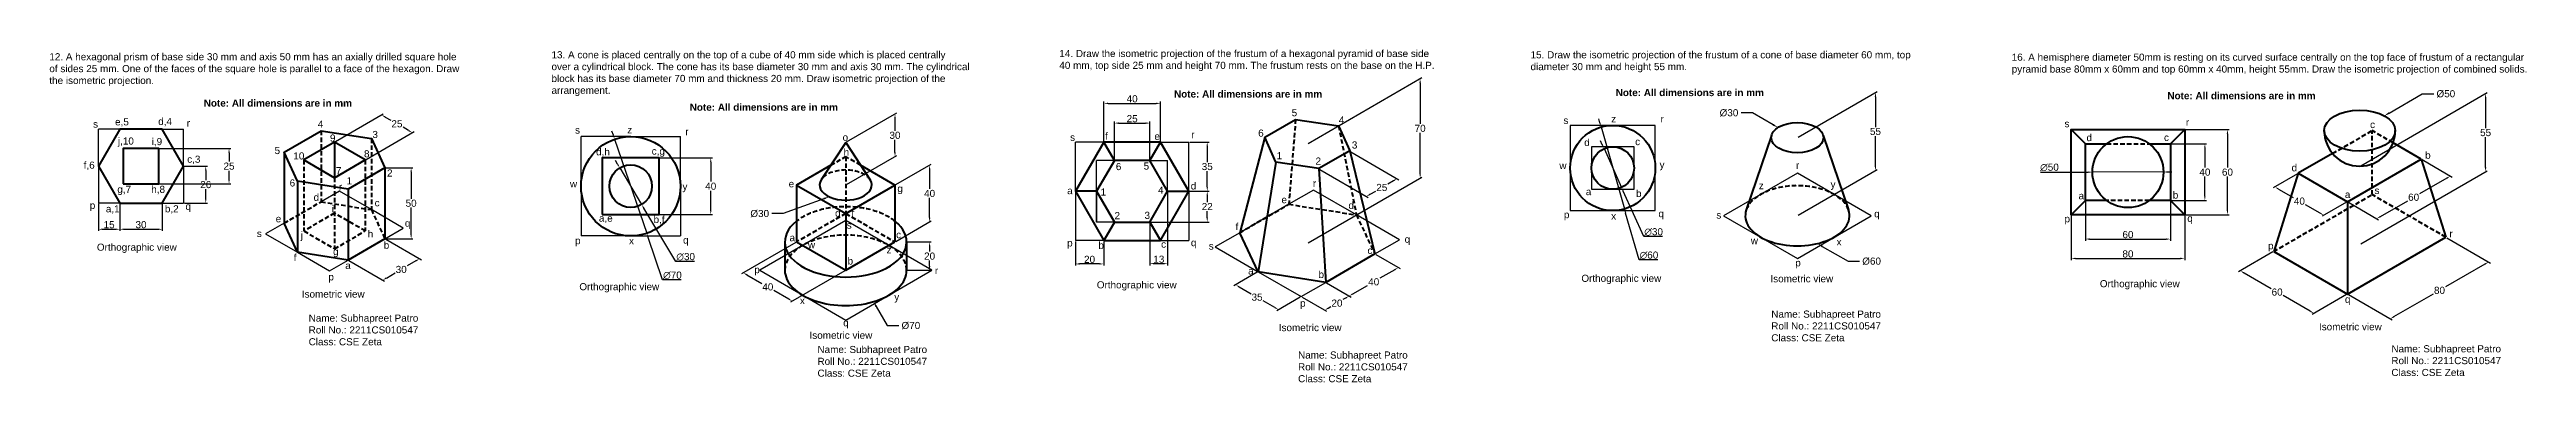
# Model space of a CAD drawing. Header units: millimetres. Extents: x 41 to 5475, y -81 to 189.
# Drawn here: x 3730 to 5475, y -46 to 189 of the extents above; entities that cross this region are included whole.
import ezdxf
from ezdxf import colors
from ezdxf.entities.mleader import LeaderData, LeaderLine
from ezdxf.math import Vec2, Vec3

# ---------------------------------------------------------------- set-up
doc = ezdxf.new("R2010")
doc.units = ezdxf.units.MM
doc.linetypes.add('HIDDEN2', pattern=[4.7625, 3.175, -1.5875])
doc.styles.get("Standard").update_dxf_attribs({"font": 'arial.ttf'})
doc.dimstyles.new('ISO-25', dxfattribs={"dimtxt": 5, "dimasz": 3, "dimexe": 1.25, "dimexo": 0.625, "dimtad": 1, "dimtih": 1, "dimtoh": 1, "dimdec": 0, "dimtxsty": 'Standard', "dimcen": 2.5, "dimadec": 0, "dimazin": 0, "dimtfac": 1, "dimtdec": 0, "dimtmove": 0, "dimatfit": 3, "dimfxl": 1, "dimarcsym": 0})

msp = doc.modelspace()

# ---------------------------------------------------------------- texts
at = {"char_height": 5, "attachment_point": 1}
for s, width, heights, insert in [('12. A hexagonal prism of base side 30 mm and axis 50 mm has an axially drilled square hole\\Pof sides 25 mm. One of the faces of the square hole is parallel to a face of the hexagon. Draw \\Pthe isometric projection.', 330.386, [0], (3729.6, 186)), ('13. A cone is placed centrally on the top of a cube of 40 mm side which is placed centrally \\Pover a cylindrical block. The cone has its base diameter 30 mm and axis 30 mm. The cylindrical \\Pblock has its base diameter 70 mm and thickness 20 mm. Draw isometric projection of the \\Parrangement.', 387.684, [0], (4083.4, 187.4)), ('14. Draw the isometric projection of the frustum of a hexagonal pyramid of base side 40 mm, top side 25 mm and height 70 mm. The frustum rests on the base on the H.P.', 268.738, [0], (4441.2, 188.3)), ('15. Draw the isometric projection of the frustum of a cone of base diameter 60 mm, top \\Pdiameter 30 mm and height 55 mm.', 310.897, [0], (4773.2, 187.4)), ('16. A hemisphere diameter 50mm is resting on its curved surface centrally on the top face of frustum of a rectangular pyramid base 80mm x 60mm and top 60mm x 40mm, height 55mm. Draw the isometric projection of combined solids.', 362.748, [0], (5112.2, 185.7)), ('{\\fArial|b1|i0|c0|p34;Note: All dimensions are in mm}', 120.575, [0], (4522, 159.8)), ('{\\fArial|b1|i0|c0|p34;Note: All dimensions are in mm}', 120.575, [0], (4833.2, 160.8)), ('{\\fArial|b1|i0|c0|p34;Note: All dimensions are in mm}', 120.575, [0], (5221.9, 158.6)), ('e,5', 12.903, [0], (3775.9, 140.2)), ('d,4', 12.903, [0], (3806.3, 140.5)), ('{\\fArial|b1|i0|c0|p34;Note: All dimensions are in mm}', 120.575, [0], (3838.4, 153.4)), ('{\\fArial|b1|i0|c0|p34;Note: All dimensions are in mm}', 120.575, [0], (4180.8, 150.5)), ('5', 4.3, [0], (4604.9, 146.6)), ('4', 4.061, [0], (4638.1, 141.5)), ('s', 3.549, [0], (4796.4, 141.2)), ('z', 11.857, [0], (4830, 142.3)), ('r', 6.256, [0], (4864.8, 142.3)), ('s', 3.549, [0], (3760.4, 138.6)), ('j,10', 12.903, [0], (3777.9, 126.7)), ('i,9', 12.903, [0], (3801.7, 126.3)), ('r', 6.256, [0], (3826.4, 139.3)), ('s', 3.549, [0], (4100, 134.4)), ('z', 11.857, [0], (4136.8, 134.6)), ('r', 6.256, [0], (4177.7, 133.3)), ('o', 3.278, [0], (4288.5, 129.3)), ('s', 3.549, [0], (4448.8, 129.3)), ('f', 3.924, [0], (4473.4, 130.2)), ('e', 7.441, [0], (4508.2, 130)), ('r', 6.256, [0], (4534.1, 131.2)), ('6', 7.107, [0], (4581.3, 132.3)), ('3', 4.24, [0], (4647.3, 123.9)), ('d', 6.837, [0], (4811, 125.7)), ('c', 11.985, [0], (4846.9, 126.3)), ('s', 3.549, [0], (5149.4, 138.9)), ('d', 6.837, [0], (5164.9, 129.1)), ('c', 11.985, [0], (5219.5, 129.2)), ('r', 6.256, [0], (5234.9, 139.9)), ('c', 11.985, [0], (5364.7, 138.3)), ('f,6', 12.903, [0], (3753.8, 109.7)), ('c,3', 12.903, [0], (3826.7, 113.9)), ('d,h', 6.837, [0], (4114.8, 119.1)), ('c,g', 11.985, [0], (4154, 119.6)), ('h', 3.197, [0], (4289.2, 118.9)), ('6', 7.107, [0], (4481, 108.7)), ('5', 4.3, [0], (4500.6, 109.1)), ('1', 4.853, [0], (4594.3, 116.4)), ('2', 4.718, [0], (4621.7, 112.6)), ('w', 5.845, [0], (4793.5, 109.4)), ('y', 11.33, [0], (4864.1, 110.1)), ('r', 6.256, [0], (4960.2, 109.6)), ('d', 6.837, [0], (5309.4, 107.9)), ('b', 6.265, [0], (5403.5, 116.7)), ('g,7', 12.903, [0], (3777.5, 92.7)), ('h,8', 12.903, [0], (3801.4, 92.7)), ('r', 6.256, [0], (3933.6, 94.5)), ('w', 5.845, [0], (4096.4, 96.5)), ('y', 11.33, [0], (4175.7, 94.7)), ('e', 3.729, [0], (4250.5, 96.6)), ('g', 7.526, [6.47], (4327.1, 93.3)), ('a', 3.29, [0], (4446.7, 91.8)), ('1', 4.853, [0], (4470.2, 90.8)), ('4', 4.061, [0], (4510.7, 92.1)), ('d', 6.837, [0], (4533.8, 95.1)), ('r', 6.256, [0], (4619.8, 96.9)), ('a', 3.29, [0], (4812.1, 91.1)), ('b', 6.265, [0], (4847.5, 89.8)), ('z', 11.857, [0], (4934, 95.3)), ('y', 11.33, [0], (4984.6, 96.3)), ('b', 6.265, [0], (5225.7, 88.7)), ('a', 3.29, [0], (5346.9, 89.1)), ('s', 3.549, [0], (5367.8, 91.9)), ('p', 7.581, [0], (3758.1, 81.4)), ('a,1', 12.903, [0], (3769.4, 79)), ('b,2', 12.903, [0], (3811, 79)), ('q', 7.581, [0], (3825.5, 80.7)), ('a,e', 3.29, [0], (4116.8, 72.4)), ('b,f', 6.265, [0], (4155.3, 71.5)), ('d', 4.243, [0], (4283.2, 76)), ('f', 3.655, [0], (4294.7, 76.1)), ('2', 4.718, [0], (4480.1, 74.2)), ('3', 4.24, [0], (4501.2, 74.4)), ('e', 7.441, [0], (4597.7, 85.4)), ('d', 6.837, [0], (4644.9, 81.4)), ('p', 7.581, [0], (4796.7, 74.9)), ('x', 8.356, [0], (4830, 73.9)), ('q', 7.581, [0], (4863.3, 75.6)), ('s', 3.549, [0], (4904.1, 74.6)), ('q', 7.581, [0], (5015.3, 75.5)), ('p', 7.581, [0], (5149.4, 72)), ('a', 3.29, [0], (5159.3, 88.2)), ('q', 7.581, [0], (5235.9, 72.3)), ('s', 3.549, [0], (3875.8, 61.6)), ('q', 7.581, [0], (3980.1, 68.9)), ('p', 7.581, [0], (4100, 56.6)), ('x', 8.356, [0], (4138, 56.5)), ('q', 7.581, [0], (4176.1, 57)), ('a', 3.633, [0], (4251.1, 58.7)), ('w', 5.845, [0], (4264.1, 53.7)), ('s', 3.549, [0], (4291.4, 67.5)), ('c', 4.31, [0], (4326.2, 60.8)), ('p', 7.581, [0], (4446.7, 55)), ('b', 6.265, [0], (4468.7, 53.3)), ('c', 11.985, [0], (4512.9, 54.1)), ('q', 7.581, [0], (4533.9, 55.2)), ('f', 3.924, [0], (4565.4, 66.5)), ('q', 7.581, [0], (4684.5, 57.6)), ('w', 5.845, [0], (4928.4, 56.6)), ('x', 8.356, [0], (4988.8, 55.7)), ('r', 6.256, [0], (5420.6, 61.5)), ('Orthographic view', 63.022, [0], (3763.1, 52)), ('p', 7.581, [0], (4226.3, 36.2)), ('b', 1.072, [0], (4292, 42.3)), ('z', 11.857, [0], (4319.5, 50.2)), ('s', 3.549, [0], (4546.5, 52.8)), ('c', 11.985, [0], (4658.3, 49.7)), ('p', 7.581, [0], (4959.7, 41)), ('p', 7.581, [0], (5292.8, 53)), ('Isometric view', 91.395, [0], (3907.5, 19)), ('p', 7.581, [0], (3926.2, 31.1)), ('Orthographic view', 63.022, [0], (4103, 24.2)), ('r', 6.256, [0], (4353.5, 35.5)), ('Orthographic view', 63.022, [0], (4467.6, 25.5)), ('a', 3.29, [0], (4574.2, 35.3)), ('b', 6.265, [0], (4623.8, 32.8)), ('Orthographic view', 63.022, [0], (4809, 30.1)), ('Isometric view', 91.395, [0], (4942.2, 29.8)), ('Orthographic view', 63.022, [0], (5174.3, 26.3)), ('Name: Subhapreet Patro\\PRoll No.: 2211CS010547\\PClass: CSE Zeta', 99.9, [0], (3912.3, 2.1)), ('x', 8.356, [0], (4258.4, 14.4)), ('y', 11.33, [0], (4324.9, 17)), ('p', 7.581, [0], (4610.8, 12.6)), ('Name: Subhapreet Patro\\PRoll No.: 2211CS010547\\PClass: CSE Zeta', 99.9, [0], (4942.8, 4.9)), ('q', 7.581, [0], (5347, 15.3)), ('Isometric view', 91.395, [0], (4265.2, -10)), ('q', 7.581, [0], (4288.9, -1.2)), ('Isometric view', 91.395, [0], (4595.8, -4.6)), ('Isometric view', 91.395, [0], (5328.7, -4)), ('Name: Subhapreet Patro\\PRoll No.: 2211CS010547\\PClass: CSE Zeta', 99.9, [0], (4270.8, -20)), ('Name: Subhapreet Patro\\PRoll No.: 2211CS010547\\PClass: CSE Zeta', 99.9, [0], (4609.4, -23.9)), ('Name: Subhapreet Patro\\PRoll No.: 2211CS010547\\PClass: CSE Zeta', 99.9, [0], (5379.7, -19.5))]:
    msp.add_mtext_dynamic_manual_height_columns(s, width=width, gutter_width=25, heights=heights, dxfattribs=dict(at, insert=insert))
at = {"linetype": 'HIDDEN2', "lineweight": 53, "char_height": 5, "attachment_point": 1}
for s, width, insert in [('4', 8.113, (3918.7, 138.6)), ('9', 2.294, (3927.3, 128.8)), ('3', 8.931, (3957.2, 131.3)), ('5', 3.425, (3888.3, 120)), ('10', 4.233, (3901.5, 116.2)), ('7', 8.034, (3931.5, 105.8)), ('8', 2.447, (3951.3, 117.7)), ('6', 3.069, (3898.9, 97.2)), ('d', 3.666, (3915.8, 87.1)), ('1', 1.779, (3939, 98.7)), ('2', 1.873, (3967.5, 104.2)), ('e', 3.265, (3889.1, 72)), ('i', 1.873, (3928.6, 79)), ('c', 17.377, (3958.8, 83.2)), ('j', 3.452, (3906.7, 60.4)), ('h', 3.176, (3953.9, 61.4)), ('b', 5.728, (3965.2, 53.4)), ('f', 3.925, (3901.8, 44.7)), ('g', 4.278, (3929.5, 49)), ('a', 4.756, (3938.1, 39.1))]:
    msp.add_mtext_dynamic_manual_height_columns(s, width=width, gutter_width=25, heights=[0], dxfattribs=dict(at, insert=insert))

# ---------------------------------------------------------------- blocks, each defined once
blk = doc.blocks.new('*D79')
at = {"color": 0, "lineweight": -2, "transparency": 16777216}
for p, q in [((3779.2, 79.9), (3779.2, 60.9)), ((3809.2, 79.9), (3809.2, 60.9)), ((3782.2, 62.1), (3806.2, 62.1))]:
    blk.add_line(p, q, dxfattribs=at)
at = {"color": 0, "transparency": 16777216}
for points in [[(3782.2, 62.6), (3782.2, 61.6), (3779.2, 62.1)], [(3806.2, 62.6), (3806.2, 61.6), (3809.2, 62.1)]]:
    blk.add_solid(points, dxfattribs=at)
at = {"layer": 'Defpoints', "color": 0, "transparency": 16777216}
for p in [(3779.2, 80.5), (3809.2, 80.5), (3809.2, 62.1)]:
    blk.add_point(p, dxfattribs=at)
at = {"color": 0, "transparency": 16777216, "insert": (3794.2, 65.3), "char_height": 5, "attachment_point": 5}
blk.add_mtext('30', dxfattribs=at)
blk = doc.blocks.new('*D80')
at = {"color": 0, "lineweight": -2, "transparency": 16777216}
for p, q in [((3807.3, 119), (3857.4, 119)), ((3856.2, 116), (3856.2, 109.7)), ((3807.3, 94), (3857.4, 94)), ((3856.2, 97), (3856.2, 103.3))]:
    blk.add_line(p, q, dxfattribs=at)
at = {"color": 0, "transparency": 16777216}
for points in [[(3855.7, 116), (3856.7, 116), (3856.2, 119)], [(3855.7, 97), (3856.7, 97), (3856.2, 94)]]:
    blk.add_solid(points, dxfattribs=at)
at = {"layer": 'Defpoints', "color": 0, "transparency": 16777216}
for p in [(3806.7, 119), (3806.7, 94), (3856.2, 94)]:
    blk.add_point(p, dxfattribs=at)
at = {"color": 0, "transparency": 16777216, "insert": (3856.2, 106.5), "char_height": 5, "attachment_point": 5}
blk.add_mtext('25', dxfattribs=at)
blk = doc.blocks.new('*D81')
at = {"color": 0, "lineweight": -2, "transparency": 16777216}
for p, q in [((3764.2, 79.9), (3764.2, 60.9)), ((3779.2, 79.9), (3779.2, 60.9)), ((3767.2, 62.1), (3776.2, 62.1))]:
    blk.add_line(p, q, dxfattribs=at)
at = {"color": 0, "transparency": 16777216}
for points in [[(3767.2, 62.6), (3767.2, 61.6), (3764.2, 62.1)], [(3776.2, 62.6), (3776.2, 61.6), (3779.2, 62.1)]]:
    blk.add_solid(points, dxfattribs=at)
at = {"layer": 'Defpoints', "color": 0, "transparency": 16777216}
for p in [(3764.2, 80.5), (3779.2, 80.5), (3779.2, 62.1)]:
    blk.add_point(p, dxfattribs=at)
at = {"color": 0, "transparency": 16777216, "insert": (3771.7, 65.3), "char_height": 5, "attachment_point": 5}
blk.add_mtext('15', dxfattribs=at)
blk = doc.blocks.new('*D82')
at = {"color": 0, "lineweight": -2, "transparency": 16777216}
for p, q in [((3824.8, 106.5), (3841.1, 106.5)), ((3839.8, 103.5), (3839.8, 96.7)), ((3839.8, 83.5), (3839.8, 90.3)), ((3824.8, 80.5), (3841.1, 80.5))]:
    blk.add_line(p, q, dxfattribs=at)
at = {"color": 0, "transparency": 16777216}
for points in [[(3839.3, 103.5), (3840.3, 103.5), (3839.8, 106.5)], [(3839.3, 83.5), (3840.3, 83.5), (3839.8, 80.5)]]:
    blk.add_solid(points, dxfattribs=at)
at = {"layer": 'Defpoints', "color": 0, "transparency": 16777216}
for p in [(3824.2, 106.5), (3824.2, 80.5), (3839.8, 80.5)]:
    blk.add_point(p, dxfattribs=at)
at = {"color": 0, "transparency": 16777216, "insert": (3839.8, 93.5), "char_height": 5, "attachment_point": 5}
blk.add_mtext('26', dxfattribs=at)
blk = doc.blocks.new('*D130')
at = {"color": 0, "lineweight": -2, "transparency": 16777216}
for p, q in [((3966.7, 105.4), (3985.8, 105.4)), ((3984.5, 102.4), (3984.5, 83.6)), ((3984.5, 58.4), (3984.5, 77.3)), ((3966.7, 55.4), (3985.8, 55.4))]:
    blk.add_line(p, q, dxfattribs=at)
at = {"color": 0, "transparency": 16777216}
for points in [[(3984, 102.4), (3985, 102.4), (3984.5, 105.4)], [(3984, 58.4), (3985, 58.4), (3984.5, 55.4)]]:
    blk.add_solid(points, dxfattribs=at)
at = {"layer": 'Defpoints', "color": 0, "transparency": 16777216}
for p in [(3966, 105.4), (3966, 55.4), (3984.5, 55.4)]:
    blk.add_point(p, dxfattribs=at)
at = {"color": 0, "transparency": 16777216, "insert": (3984.5, 80.4), "char_height": 5, "attachment_point": 5}
blk.add_mtext('50', dxfattribs=at)
blk = doc.blocks.new('*D131')
at = {"color": 0, "lineweight": -2, "transparency": 16777216}
for p, q in [((3966.7, 55.1), (3991.7, 40.6)), ((3940.7, 40.1), (3965.7, 25.6)), ((3987.9, 39.8), (3981.7, 36.3)), ((3967.1, 27.8), (3973.3, 31.4))]:
    blk.add_line(p, q, dxfattribs=at)
at = {"color": 0, "transparency": 16777216}
for points in [[(3987.6, 40.3), (3988.1, 39.4), (3990.5, 41.3)], [(3966.8, 28.3), (3967.3, 27.4), (3964.5, 26.3)]]:
    blk.add_solid(points, dxfattribs=at)
at = {"layer": 'Defpoints', "color": 0, "transparency": 16777216}
for p in [(3966, 55.4), (3940.1, 40.4), (3990.5, 41.3)]:
    blk.add_point(p, dxfattribs=at)
at = {"color": 0, "transparency": 16777216, "insert": (3977.5, 33.8), "char_height": 5, "attachment_point": 5}
blk.add_mtext('30', dxfattribs=at)
blk = doc.blocks.new('*D132')
at = {"color": 0, "lineweight": -2, "transparency": 16777216}
for p, q in [((3931.2, 123.8), (3964.9, 143.3)), ((3966.3, 141.1), (3970.2, 138.8)), ((3952.8, 111.3), (3986.6, 130.8)), ((3982.7, 131.6), (3978.8, 133.9))]:
    blk.add_line(p, q, dxfattribs=at)
at = {"color": 0, "transparency": 16777216}
for points in [[(3966.5, 141.5), (3966, 140.6), (3963.7, 142.6)], [(3983, 132), (3982.5, 131.1), (3985.3, 130.1)]]:
    blk.add_solid(points, dxfattribs=at)
at = {"layer": 'Defpoints', "color": 0, "transparency": 16777216}
for p in [(3930.5, 123.4), (3985.3, 130.1), (3952.2, 110.9)]:
    blk.add_point(p, dxfattribs=at)
at = {"color": 0, "transparency": 16777216, "insert": (3974.5, 136.3), "char_height": 5, "attachment_point": 5}
blk.add_mtext('25', dxfattribs=at)
blk = doc.blocks.new('*D85')
at = {"color": 0, "lineweight": -2, "transparency": 16777216}
for p, q in [((4159.8, 112.4), (4196.9, 112.4)), ((4195.6, 109.4), (4195.6, 95.6)), ((4195.6, 75.4), (4195.6, 89.2)), ((4159.8, 72.4), (4196.9, 72.4))]:
    blk.add_line(p, q, dxfattribs=at)
at = {"color": 0, "transparency": 16777216}
for points in [[(4195.1, 109.4), (4196.1, 109.4), (4195.6, 112.4)], [(4195.1, 75.4), (4196.1, 75.4), (4195.6, 72.4)]]:
    blk.add_solid(points, dxfattribs=at)
at = {"layer": 'Defpoints', "color": 0, "transparency": 16777216}
for p in [(4159.2, 112.4), (4159.2, 72.4), (4195.6, 72.4)]:
    blk.add_point(p, dxfattribs=at)
at = {"color": 0, "transparency": 16777216, "insert": (4195.6, 92.4), "char_height": 5, "attachment_point": 5}
blk.add_mtext('40', dxfattribs=at)
blk = doc.blocks.new('*D86')
at = {"color": 0, "lineweight": -2, "transparency": 16777216}
for p, q in [((4127, 128.4), (4126, 131.2)), ((4127.9, 125.5), (4150.5, 59.3)), ((4161.6, 26.4), (4151.4, 56.4)), ((4174.8, 26.4), (4161.6, 26.4))]:
    blk.add_line(p, q, dxfattribs=at)
at = {"color": 0, "transparency": 16777216}
for points in [[(4127.4, 128.5), (4126.5, 128.2), (4127.9, 125.5)], [(4151.9, 56.6), (4151, 56.3), (4150.5, 59.3)]]:
    blk.add_solid(points, dxfattribs=at)
at = {"layer": 'Defpoints', "color": 0, "transparency": 16777216}
for p in [(4127.9, 125.5), (4150.5, 59.3)]:
    blk.add_point(p, dxfattribs=at)
at = {"color": 0, "transparency": 16777216, "insert": (4168.6, 29.7), "char_height": 5, "attachment_point": 5}
blk.add_mtext('∅70', dxfattribs=at)
blk = doc.blocks.new('*D87')
at = {"color": 0, "lineweight": -2, "transparency": 16777216}
for p, q in [((4129.9, 107.8), (4128.4, 110.4)), ((4131.5, 105.3), (4146.9, 79.5)), ((4171, 39.4), (4148.5, 77)), ((4184.2, 39.4), (4171, 39.4))]:
    blk.add_line(p, q, dxfattribs=at)
at = {"color": 0, "transparency": 16777216}
for points in [[(4130.4, 108.1), (4129.5, 107.6), (4131.5, 105.3)], [(4148.9, 77.2), (4148, 76.7), (4146.9, 79.5)]]:
    blk.add_solid(points, dxfattribs=at)
at = {"layer": 'Defpoints', "color": 0, "transparency": 16777216}
for p in [(4131.5, 105.3), (4146.9, 79.5)]:
    blk.add_point(p, dxfattribs=at)
at = {"color": 0, "transparency": 16777216, "insert": (4177.9, 42.7), "char_height": 5, "attachment_point": 5}
blk.add_mtext('∅30', dxfattribs=at)
blk = doc.blocks.new('*D88')
at = {"color": 0, "lineweight": -2, "transparency": 16777216}
for p, q in [((4334.2, 53.2), (4351, 53.2)), ((4349.8, 50.2), (4349.8, 46.4)), ((4349.8, 36.2), (4349.8, 40.1)), ((4334.2, 33.2), (4351, 33.2))]:
    blk.add_line(p, q, dxfattribs=at)
at = {"color": 0, "transparency": 16777216}
for points in [[(4349.3, 50.2), (4350.3, 50.2), (4349.8, 53.2)], [(4349.3, 36.2), (4350.3, 36.2), (4349.8, 33.2)]]:
    blk.add_solid(points, dxfattribs=at)
at = {"layer": 'Defpoints', "color": 0, "transparency": 16777216}
for p in [(4333.6, 53.2), (4333.6, 33.2), (4349.8, 33.2)]:
    blk.add_point(p, dxfattribs=at)
at = {"color": 0, "transparency": 16777216, "insert": (4349.8, 43.2), "char_height": 5, "attachment_point": 5}
blk.add_mtext('20', dxfattribs=at)
blk = doc.blocks.new('*D89')
at = {"color": 0, "lineweight": -2, "transparency": 16777216}
for p, q in [((4326, 93.6), (4351, 108)), ((4349.8, 104.3), (4349.8, 90.5)), ((4349.8, 70.3), (4349.8, 84.2)), ((4326, 53.6), (4351, 68))]:
    blk.add_line(p, q, dxfattribs=at)
at = {"color": 0, "transparency": 16777216}
for points in [[(4349.3, 104.3), (4350.3, 104.3), (4349.8, 107.3)], [(4349.3, 70.3), (4350.3, 70.3), (4349.8, 67.3)]]:
    blk.add_solid(points, dxfattribs=at)
at = {"layer": 'Defpoints', "color": 0, "transparency": 16777216}
for p in [(4325.4, 93.2), (4325.4, 53.2), (4349.8, 67.3)]:
    blk.add_point(p, dxfattribs=at)
at = {"color": 0, "transparency": 16777216, "insert": (4349.8, 87.3), "char_height": 5, "attachment_point": 5}
blk.add_mtext('40', dxfattribs=at)
blk = doc.blocks.new('*D90')
at = {"color": 0, "lineweight": -2, "transparency": 16777216}
for p, q in [((4255.5, 52.9), (4217.2, 30.8)), ((4221.1, 30), (4231.5, 24)), ((4250.5, 13), (4240.1, 19)), ((4290.1, 32.9), (4251.9, 10.8))]:
    blk.add_line(p, q, dxfattribs=at)
at = {"color": 0, "transparency": 16777216}
for points in [[(4221.3, 30.5), (4220.8, 29.6), (4218.5, 31.5)], [(4250.8, 13.5), (4250.3, 12.6), (4253.1, 11.5)]]:
    blk.add_solid(points, dxfattribs=at)
at = {"layer": 'Defpoints', "color": 0, "transparency": 16777216}
for p in [(4256.1, 53.2), (4290.7, 33.2), (4253.1, 11.5)]:
    blk.add_point(p, dxfattribs=at)
at = {"color": 0, "transparency": 16777216, "insert": (4235.8, 21.5), "char_height": 5, "attachment_point": 5}
blk.add_mtext('40', dxfattribs=at)
blk = doc.blocks.new('*D91')
at = {"color": 0, "lineweight": -2, "transparency": 16777216}
for p, q in [((4291.3, 123.6), (4326.6, 144)), ((4325.4, 140.2), (4325.4, 131.4)), ((4325.4, 116.2), (4325.4, 125.1)), ((4291.3, 93.6), (4326.6, 114))]:
    blk.add_line(p, q, dxfattribs=at)
at = {"color": 0, "transparency": 16777216}
for points in [[(4324.9, 140.2), (4325.9, 140.2), (4325.4, 143.2)], [(4324.9, 116.2), (4325.9, 116.2), (4325.4, 113.2)]]:
    blk.add_solid(points, dxfattribs=at)
at = {"layer": 'Defpoints', "color": 0, "transparency": 16777216}
for p in [(4290.7, 123.2), (4325.4, 113.2), (4290.7, 93.2)]:
    blk.add_point(p, dxfattribs=at)
at = {"color": 0, "transparency": 16777216, "insert": (4325.4, 128.2), "char_height": 5, "attachment_point": 5}
blk.add_mtext('30', dxfattribs=at)
blk = doc.blocks.new('*D92')
at = {"color": 0, "lineweight": -2, "transparency": 16777216}
for p, q in [((4518.1, 88.9), (4546.7, 88.9)), ((4545.4, 85.9), (4545.4, 81.2)), ((4545.4, 70.2), (4545.4, 74.9)), ((4518.1, 67.2), (4546.7, 67.2))]:
    blk.add_line(p, q, dxfattribs=at)
at = {"color": 0, "transparency": 16777216}
for points in [[(4544.9, 85.9), (4545.9, 85.9), (4545.4, 88.9)], [(4544.9, 70.2), (4545.9, 70.2), (4545.4, 67.2)]]:
    blk.add_solid(points, dxfattribs=at)
at = {"layer": 'Defpoints', "color": 0, "transparency": 16777216}
for p in [(4517.5, 88.9), (4545.4, 88.9), (4517.5, 67.2)]:
    blk.add_point(p, dxfattribs=at)
at = {"color": 0, "transparency": 16777216, "insert": (4545.4, 78.1), "char_height": 5, "attachment_point": 5}
blk.add_mtext('22', dxfattribs=at)
blk = doc.blocks.new('*D93')
at = {"color": 0, "lineweight": -2, "transparency": 16777216}
for p, q in [((4480, 111.2), (4480, 138)), ((4483, 136.8), (4502, 136.8)), ((4505, 111.2), (4505, 138))]:
    blk.add_line(p, q, dxfattribs=at)
at = {"color": 0, "transparency": 16777216}
for points in [[(4483, 137.3), (4483, 136.3), (4480, 136.8)], [(4502, 137.3), (4502, 136.3), (4505, 136.8)]]:
    blk.add_solid(points, dxfattribs=at)
at = {"layer": 'Defpoints', "color": 0, "transparency": 16777216}
for p in [(4505, 136.8), (4480, 110.5), (4505, 110.5)]:
    blk.add_point(p, dxfattribs=at)
at = {"color": 0, "transparency": 16777216, "insert": (4492.5, 139.9), "char_height": 5, "attachment_point": 5}
blk.add_mtext('25', dxfattribs=at)
blk = doc.blocks.new('*D94')
at = {"color": 0, "lineweight": -2, "transparency": 16777216}
for p, q in [((4472.5, 124.1), (4472.5, 151.9)), ((4475.5, 150.7), (4509.5, 150.7)), ((4512.5, 124.1), (4512.5, 151.9))]:
    blk.add_line(p, q, dxfattribs=at)
at = {"color": 0, "transparency": 16777216}
for points in [[(4475.5, 151.2), (4475.5, 150.2), (4472.5, 150.7)], [(4509.5, 151.2), (4509.5, 150.2), (4512.5, 150.7)]]:
    blk.add_solid(points, dxfattribs=at)
at = {"layer": 'Defpoints', "color": 0, "transparency": 16777216}
for p in [(4512.5, 150.7), (4472.5, 123.5), (4512.5, 123.5)]:
    blk.add_point(p, dxfattribs=at)
at = {"color": 0, "transparency": 16777216, "insert": (4492.5, 153.9), "char_height": 5, "attachment_point": 5}
blk.add_mtext('40', dxfattribs=at)
blk = doc.blocks.new('*D95')
at = {"color": 0, "lineweight": -2, "transparency": 16777216}
for p, q in [((4505, 66.6), (4505, 36.6)), ((4517.5, 66.6), (4517.5, 36.6)), ((4508, 37.9), (4514.5, 37.9))]:
    blk.add_line(p, q, dxfattribs=at)
at = {"color": 0, "transparency": 16777216}
for points in [[(4508, 38.4), (4508, 37.4), (4505, 37.9)], [(4514.5, 38.4), (4514.5, 37.4), (4517.5, 37.9)]]:
    blk.add_solid(points, dxfattribs=at)
at = {"layer": 'Defpoints', "color": 0, "transparency": 16777216}
for p in [(4505, 67.2), (4517.5, 67.2), (4517.5, 37.9)]:
    blk.add_point(p, dxfattribs=at)
at = {"color": 0, "transparency": 16777216, "insert": (4511.3, 41), "char_height": 5, "attachment_point": 5}
blk.add_mtext('13', dxfattribs=at)
blk = doc.blocks.new('*D96')
at = {"color": 0, "lineweight": -2, "transparency": 16777216}
for p, q in [((4452.5, 53.6), (4452.5, 36.5)), ((4472.5, 53.6), (4472.5, 36.5)), ((4469.5, 37.7), (4455.5, 37.7))]:
    blk.add_line(p, q, dxfattribs=at)
at = {"color": 0, "transparency": 16777216}
for points in [[(4455.5, 38.2), (4455.5, 37.2), (4452.5, 37.7)], [(4469.5, 38.2), (4469.5, 37.2), (4472.5, 37.7)]]:
    blk.add_solid(points, dxfattribs=at)
at = {"layer": 'Defpoints', "color": 0, "transparency": 16777216}
for p in [(4452.5, 54.2), (4472.5, 54.2), (4452.5, 37.7)]:
    blk.add_point(p, dxfattribs=at)
at = {"color": 0, "transparency": 16777216, "insert": (4462.5, 40.9), "char_height": 5, "attachment_point": 5}
blk.add_mtext('20', dxfattribs=at)
blk = doc.blocks.new('*D97')
at = {"color": 0, "lineweight": -2, "transparency": 16777216}
for p, q in [((4533.1, 123.5), (4546.7, 123.5)), ((4545.4, 120.5), (4545.4, 109.4)), ((4533.1, 88.9), (4546.7, 88.9)), ((4545.4, 91.9), (4545.4, 103))]:
    blk.add_line(p, q, dxfattribs=at)
at = {"color": 0, "transparency": 16777216}
for points in [[(4544.9, 120.5), (4545.9, 120.5), (4545.4, 123.5)], [(4544.9, 91.9), (4545.9, 91.9), (4545.4, 88.9)]]:
    blk.add_solid(points, dxfattribs=at)
at = {"layer": 'Defpoints', "color": 0, "transparency": 16777216}
for p in [(4532.5, 123.5), (4545.4, 123.5), (4532.5, 88.9)]:
    blk.add_point(p, dxfattribs=at)
at = {"color": 0, "transparency": 16777216, "insert": (4545.4, 106.2), "char_height": 5, "attachment_point": 5}
blk.add_mtext('35', dxfattribs=at)
blk = doc.blocks.new('*D98')
at = {"color": 0, "lineweight": -2, "transparency": 16777216}
for p, q in [((4629.5, 24.3), (4646.7, 14.4)), ((4612.2, 14.3), (4629.4, 4.4)), ((4630.7, 6.6), (4632.5, 7.7)), ((4642.8, 13.6), (4641, 12.6))]:
    blk.add_line(p, q, dxfattribs=at)
at = {"color": 0, "transparency": 16777216}
for points in [[(4630.5, 7.1), (4631, 6.2), (4628.1, 5.1)], [(4642.6, 14.1), (4643.1, 13.2), (4645.4, 15.1)]]:
    blk.add_solid(points, dxfattribs=at)
at = {"layer": 'Defpoints', "color": 0, "transparency": 16777216}
for p in [(4628.9, 24.7), (4611.6, 14.7), (4645.4, 15.1)]:
    blk.add_point(p, dxfattribs=at)
at = {"color": 0, "transparency": 16777216, "insert": (4636.8, 10.1), "char_height": 5, "attachment_point": 5}
blk.add_mtext('20', dxfattribs=at)
blk = doc.blocks.new('*D99')
at = {"color": 0, "lineweight": -2, "transparency": 16777216}
for p, q in [((4664.1, 44.3), (4681.3, 34.4)), ((4629.5, 24.3), (4646.7, 14.4)), ((4648, 16.6), (4658.4, 22.6)), ((4677.5, 33.6), (4667, 27.6))]:
    blk.add_line(p, q, dxfattribs=at)
at = {"color": 0, "transparency": 16777216}
for points in [[(4677.2, 34.1), (4677.7, 33.2), (4680.1, 35.1)], [(4647.8, 17.1), (4648.3, 16.2), (4645.4, 15.1)]]:
    blk.add_solid(points, dxfattribs=at)
at = {"layer": 'Defpoints', "color": 0, "transparency": 16777216}
for p in [(4663.5, 44.7), (4680.1, 35.1), (4628.9, 24.7)]:
    blk.add_point(p, dxfattribs=at)
at = {"color": 0, "transparency": 16777216, "insert": (4662.7, 25.1), "char_height": 5, "attachment_point": 5}
blk.add_mtext('40', dxfattribs=at)
blk = doc.blocks.new('*D100')
at = {"color": 0, "lineweight": -2, "transparency": 16777216}
for p, q in [((4580.6, 31.8), (4564.1, 22.3)), ((4568, 21.5), (4576.3, 16.7)), ((4593.1, 7), (4584.8, 11.8)), ((4610.9, 14.3), (4594.4, 4.8))]:
    blk.add_line(p, q, dxfattribs=at)
at = {"color": 0, "transparency": 16777216}
for points in [[(4568.2, 21.9), (4567.7, 21.1), (4565.4, 23)], [(4593.3, 7.4), (4592.8, 6.6), (4595.7, 5.5)]]:
    blk.add_solid(points, dxfattribs=at)
at = {"layer": 'Defpoints', "color": 0, "transparency": 16777216}
for p in [(4581.2, 32.2), (4595.7, 5.5), (4611.6, 14.7)]:
    blk.add_point(p, dxfattribs=at)
at = {"color": 0, "transparency": 16777216, "insert": (4580.5, 14.3), "char_height": 5, "attachment_point": 5}
blk.add_mtext('35', dxfattribs=at)
blk = doc.blocks.new('*D101')
at = {"color": 0, "lineweight": -2, "transparency": 16777216}
for p, q in [((4646.5, 116.6), (4680.5, 97)), ((4624.8, 104.1), (4658.7, 84.5)), ((4660.1, 86.7), (4664.1, 89)), ((4676.6, 96.2), (4672.6, 93.9))]:
    blk.add_line(p, q, dxfattribs=at)
at = {"color": 0, "transparency": 16777216}
for points in [[(4676.4, 96.7), (4676.9, 95.8), (4679.2, 97.7)], [(4659.8, 87.1), (4660.3, 86.2), (4657.5, 85.2)]]:
    blk.add_solid(points, dxfattribs=at)
at = {"layer": 'Defpoints', "color": 0, "transparency": 16777216}
for p in [(4645.9, 117), (4624.1, 104.4), (4679.2, 97.7)]:
    blk.add_point(p, dxfattribs=at)
at = {"color": 0, "transparency": 16777216, "insert": (4668.4, 91.5), "char_height": 5, "attachment_point": 5}
blk.add_mtext('25', dxfattribs=at)
blk = doc.blocks.new('*D102')
at = {"color": 0, "lineweight": -2, "transparency": 16777216}
for p, q in [((4616.5, 122.5), (4696.7, 168.8)), ((4695.4, 165.1), (4695.4, 136.3)), ((4695.4, 101.1), (4695.4, 129.9)), ((4616.5, 52.5), (4696.7, 98.8))]:
    blk.add_line(p, q, dxfattribs=at)
at = {"color": 0, "transparency": 16777216}
for points in [[(4694.9, 165.1), (4695.9, 165.1), (4695.4, 168.1)], [(4694.9, 101.1), (4695.9, 101.1), (4695.4, 98.1)]]:
    blk.add_solid(points, dxfattribs=at)
at = {"layer": 'Defpoints', "color": 0, "transparency": 16777216}
for p in [(4695.4, 168.1), (4615.9, 122.2), (4615.9, 52.2)]:
    blk.add_point(p, dxfattribs=at)
at = {"color": 0, "transparency": 16777216, "insert": (4695.4, 133.1), "char_height": 5, "attachment_point": 5}
blk.add_mtext('70', dxfattribs=at)
blk = doc.blocks.new('*D103')
at = {"color": 0, "lineweight": -2, "transparency": 16777216}
for p, q in [((4822.1, 137), (4821.2, 139.8)), ((4822.9, 134.1), (4839.4, 76.4)), ((4849.7, 40.5), (4840.2, 73.5)), ((4862.9, 40.5), (4849.7, 40.5))]:
    blk.add_line(p, q, dxfattribs=at)
at = {"color": 0, "transparency": 16777216}
for points in [[(4822.5, 137.1), (4821.6, 136.8), (4822.9, 134.1)], [(4840.7, 73.6), (4839.7, 73.4), (4839.4, 76.4)]]:
    blk.add_solid(points, dxfattribs=at)
at = {"layer": 'Defpoints', "color": 0, "transparency": 16777216}
for p in [(4822.9, 134.1), (4839.4, 76.4)]:
    blk.add_point(p, dxfattribs=at)
at = {"color": 0, "transparency": 16777216, "insert": (4856.6, 43.8), "char_height": 5, "attachment_point": 5}
blk.add_mtext('∅60', dxfattribs=at)
blk = doc.blocks.new('*D104')
at = {"color": 0, "lineweight": -2, "transparency": 16777216}
for p, q in [((4823.7, 121.6), (4822.5, 124.4)), ((4825, 118.9), (4837.3, 91.6)), ((4853, 56.9), (4838.5, 88.8)), ((4866.2, 56.9), (4853, 56.9))]:
    blk.add_line(p, q, dxfattribs=at)
at = {"color": 0, "transparency": 16777216}
for points in [[(4824.2, 121.8), (4823.3, 121.4), (4825, 118.9)], [(4839, 89), (4838.1, 88.6), (4837.3, 91.6)]]:
    blk.add_solid(points, dxfattribs=at)
at = {"layer": 'Defpoints', "color": 0, "transparency": 16777216}
for p in [(4825, 118.9), (4837.3, 91.6)]:
    blk.add_point(p, dxfattribs=at)
at = {"color": 0, "transparency": 16777216, "insert": (4859.9, 60.2), "char_height": 5, "attachment_point": 5}
blk.add_mtext('∅30', dxfattribs=at)
blk = doc.blocks.new('*D105')
at = {"color": 0, "lineweight": -2, "transparency": 16777216}
for p, q in [((4961.8, 127), (5017.4, 159.1)), ((5016.2, 155.4), (5016.2, 134)), ((5016.2, 106.4), (5016.2, 127.7)), ((4961.8, 72), (5017.4, 104.1))]:
    blk.add_line(p, q, dxfattribs=at)
at = {"color": 0, "transparency": 16777216}
for points in [[(5015.7, 155.4), (5016.7, 155.4), (5016.2, 158.4)], [(5015.7, 106.4), (5016.7, 106.4), (5016.2, 103.4)]]:
    blk.add_solid(points, dxfattribs=at)
at = {"layer": 'Defpoints', "color": 0, "transparency": 16777216}
for p in [(4961.2, 126.6), (5016.2, 103.4), (4961.2, 71.6)]:
    blk.add_point(p, dxfattribs=at)
at = {"color": 0, "transparency": 16777216, "insert": (5016.2, 130.9), "char_height": 5, "attachment_point": 5}
blk.add_mtext('55', dxfattribs=at)
blk = doc.blocks.new('*D106')
at = {"color": 0, "lineweight": -2, "transparency": 16777216}
for p, q in [((5154.1, 71.7), (5154.1, 40.3)), ((5234.1, 71.7), (5234.1, 40.3)), ((5157.1, 41.6), (5231.1, 41.6))]:
    blk.add_line(p, q, dxfattribs=at)
at = {"color": 0, "transparency": 16777216}
for points in [[(5157.1, 42.1), (5157.1, 41.1), (5154.1, 41.6)], [(5231.1, 42.1), (5231.1, 41.1), (5234.1, 41.6)]]:
    blk.add_solid(points, dxfattribs=at)
at = {"layer": 'Defpoints', "color": 0, "transparency": 16777216}
for p in [(5154.1, 72.3), (5234.1, 72.3), (5234.1, 41.6)]:
    blk.add_point(p, dxfattribs=at)
at = {"color": 0, "transparency": 16777216, "insert": (5194.1, 44.7), "char_height": 5, "attachment_point": 5}
blk.add_mtext('80', dxfattribs=at)
blk = doc.blocks.new('*D107')
at = {"color": 0, "lineweight": -2, "transparency": 16777216}
for p, q in [((5164.1, 81.7), (5164.1, 53.9)), ((5224.1, 81.7), (5224.1, 53.9)), ((5167.1, 55.2), (5221.1, 55.2))]:
    blk.add_line(p, q, dxfattribs=at)
at = {"color": 0, "transparency": 16777216}
for points in [[(5167.1, 55.7), (5167.1, 54.7), (5164.1, 55.2)], [(5221.1, 55.7), (5221.1, 54.7), (5224.1, 55.2)]]:
    blk.add_solid(points, dxfattribs=at)
at = {"layer": 'Defpoints', "color": 0, "transparency": 16777216}
for p in [(5164.1, 82.3), (5224.1, 82.3), (5224.1, 55.2)]:
    blk.add_point(p, dxfattribs=at)
at = {"color": 0, "transparency": 16777216, "insert": (5194.1, 58.3), "char_height": 5, "attachment_point": 5}
blk.add_mtext('60', dxfattribs=at)
blk = doc.blocks.new('*D108')
at = {"color": 0, "lineweight": -2, "transparency": 16777216}
for p, q in [((5224.7, 122.3), (5249.5, 122.3)), ((5248.3, 119.3), (5248.3, 105.5)), ((5248.3, 85.3), (5248.3, 99.2)), ((5224.7, 82.3), (5249.5, 82.3))]:
    blk.add_line(p, q, dxfattribs=at)
at = {"color": 0, "transparency": 16777216}
for points in [[(5247.8, 119.3), (5248.8, 119.3), (5248.3, 122.3)], [(5247.8, 85.3), (5248.8, 85.3), (5248.3, 82.3)]]:
    blk.add_solid(points, dxfattribs=at)
at = {"layer": 'Defpoints', "color": 0, "transparency": 16777216}
for p in [(5224.1, 122.3), (5224.1, 82.3), (5248.3, 82.3)]:
    blk.add_point(p, dxfattribs=at)
at = {"color": 0, "transparency": 16777216, "insert": (5248.3, 102.3), "char_height": 5, "attachment_point": 5}
blk.add_mtext('40', dxfattribs=at)
blk = doc.blocks.new('*D109')
at = {"color": 0, "lineweight": -2, "transparency": 16777216}
for p, q in [((5234.7, 132.3), (5265.5, 132.3)), ((5264.2, 129.3), (5264.2, 105.5)), ((5264.2, 75.3), (5264.2, 99.2)), ((5234.7, 72.3), (5265.5, 72.3))]:
    blk.add_line(p, q, dxfattribs=at)
at = {"color": 0, "transparency": 16777216}
for points in [[(5263.7, 129.3), (5264.7, 129.3), (5264.2, 132.3)], [(5263.7, 75.3), (5264.7, 75.3), (5264.2, 72.3)]]:
    blk.add_solid(points, dxfattribs=at)
at = {"layer": 'Defpoints', "color": 0, "transparency": 16777216}
for p in [(5234.1, 132.3), (5234.1, 72.3), (5264.2, 72.3)]:
    blk.add_point(p, dxfattribs=at)
at = {"color": 0, "transparency": 16777216, "insert": (5264.2, 102.3), "char_height": 5, "attachment_point": 5}
blk.add_mtext('60', dxfattribs=at)
blk = doc.blocks.new('*D110')
at = {"color": 0, "lineweight": -2, "transparency": 16777216}
for p, q in [((5132.5, 102.3), (5145.7, 102.3)), ((5145.7, 102.3), (5166.1, 102.3)), ((5219.1, 102.4), (5169.1, 102.3)), ((5222.1, 102.4), (5225.1, 102.4))]:
    blk.add_line(p, q, dxfattribs=at)
at = {"color": 0, "transparency": 16777216}
for points in [[(5166.1, 102.8), (5166.1, 101.8), (5169.1, 102.3)], [(5222.1, 102.9), (5222.1, 101.9), (5219.1, 102.4)]]:
    blk.add_solid(points, dxfattribs=at)
at = {"layer": 'Defpoints', "color": 0, "transparency": 16777216}
for p in [(5169.1, 102.3), (5219.1, 102.4)]:
    blk.add_point(p, dxfattribs=at)
at = {"color": 0, "transparency": 16777216, "insert": (5138.8, 105.6), "char_height": 5, "attachment_point": 5}
blk.add_mtext('∅50', dxfattribs=at)
blk = doc.blocks.new('*D111')
at = {"color": 0, "lineweight": -2, "transparency": 16777216}
for p, q in [((5418.7, 56.1), (5449.5, 38.3)), ((5445.6, 37.6), (5417.8, 21.5)), ((5349.4, 16.1), (5380.2, -1.7)), ((5381.5, 0.6), (5409.4, 16.6))]:
    blk.add_line(p, q, dxfattribs=at)
at = {"color": 0, "transparency": 16777216}
for points in [[(5445.4, 38), (5445.9, 37.1), (5448.2, 39.1)], [(5381.3, 1), (5381.8, 0.1), (5378.9, -0.9)]]:
    blk.add_solid(points, dxfattribs=at)
at = {"layer": 'Defpoints', "color": 0, "transparency": 16777216}
for p in [(5418.1, 56.5), (5448.2, 39.1), (5348.8, 16.5)]:
    blk.add_point(p, dxfattribs=at)
at = {"color": 0, "transparency": 16777216, "insert": (5413.6, 19.1), "char_height": 5, "attachment_point": 5}
blk.add_mtext('80', dxfattribs=at)
blk = doc.blocks.new('*D112')
at = {"color": 0, "lineweight": -2, "transparency": 16777216}
for p, q in [((5296.2, 46.1), (5272, 32.1)), ((5275.9, 31.4), (5295, 20.3)), ((5322.6, 4.4), (5303.5, 15.4)), ((5348.2, 16.1), (5324, 2.1))]:
    blk.add_line(p, q, dxfattribs=at)
at = {"color": 0, "transparency": 16777216}
for points in [[(5276.1, 31.8), (5275.6, 30.9), (5273.3, 32.9)], [(5322.9, 4.8), (5322.4, 3.9), (5325.2, 2.9)]]:
    blk.add_solid(points, dxfattribs=at)
at = {"layer": 'Defpoints', "color": 0, "transparency": 16777216}
for p in [(5296.8, 46.5), (5273.3, 32.9), (5348.8, 16.5)]:
    blk.add_point(p, dxfattribs=at)
at = {"color": 0, "transparency": 16777216, "insert": (5299.2, 17.9), "char_height": 5, "attachment_point": 5}
blk.add_mtext('60', dxfattribs=at)
blk = doc.blocks.new('*D113')
at = {"color": 0, "lineweight": -2, "transparency": 16777216}
for p, q in [((5401.4, 111.1), (5422.6, 98.8)), ((5418.8, 98.1), (5399.6, 87)), ((5349.4, 81.1), (5370.7, 68.8)), ((5372, 71.1), (5391.2, 82.1))]:
    blk.add_line(p, q, dxfattribs=at)
at = {"color": 0, "transparency": 16777216}
for points in [[(5418.5, 98.5), (5419, 97.6), (5421.4, 99.6)], [(5371.8, 71.5), (5372.3, 70.6), (5369.4, 69.6)]]:
    blk.add_solid(points, dxfattribs=at)
at = {"layer": 'Defpoints', "color": 0, "transparency": 16777216}
for p in [(5400.7, 111.5), (5421.4, 99.6), (5348.8, 81.5)]:
    blk.add_point(p, dxfattribs=at)
at = {"color": 0, "transparency": 16777216, "insert": (5395.4, 84.6), "char_height": 5, "attachment_point": 5}
blk.add_mtext('60', dxfattribs=at)
blk = doc.blocks.new('*D114')
at = {"color": 0, "lineweight": -2, "transparency": 16777216}
for p, q in [((5313.5, 101.1), (5296.3, 91.2)), ((5300.2, 90.4), (5310.6, 84.4)), ((5329.6, 73.4), (5319.2, 79.4)), ((5348.2, 81.1), (5331, 71.2))]:
    blk.add_line(p, q, dxfattribs=at)
at = {"color": 0, "transparency": 16777216}
for points in [[(5300.4, 90.8), (5299.9, 90), (5297.6, 91.9)], [(5329.9, 73.8), (5329.4, 73), (5332.2, 71.9)]]:
    blk.add_solid(points, dxfattribs=at)
at = {"layer": 'Defpoints', "color": 0, "transparency": 16777216}
for p in [(5297.6, 91.9), (5314.1, 101.5), (5348.8, 81.5)]:
    blk.add_point(p, dxfattribs=at)
at = {"color": 0, "transparency": 16777216, "insert": (5314.9, 81.9), "char_height": 5, "attachment_point": 5}
blk.add_mtext('40', dxfattribs=at)
blk = doc.blocks.new('*D115')
at = {"color": 0, "lineweight": -2, "transparency": 16777216}
for p, q in [((5358.1, 106.8), (5447.3, 158.3)), ((5446.1, 154.6), (5446.1, 133.3)), ((5446.1, 105.6), (5446.1, 127)), ((5358.1, 51.8), (5447.3, 103.3))]:
    blk.add_line(p, q, dxfattribs=at)
at = {"color": 0, "transparency": 16777216}
for points in [[(5445.6, 154.6), (5446.6, 154.6), (5446.1, 157.6)], [(5445.6, 105.6), (5446.6, 105.6), (5446.1, 102.6)]]:
    blk.add_solid(points, dxfattribs=at)
at = {"layer": 'Defpoints', "color": 0, "transparency": 16777216}
for p in [(5357.4, 106.5), (5446.1, 102.6), (5357.4, 51.5)]:
    blk.add_point(p, dxfattribs=at)
at = {"color": 0, "transparency": 16777216, "insert": (5446.1, 130.1), "char_height": 5, "attachment_point": 5}
blk.add_mtext('55', dxfattribs=at)

# ---------------------------------------------------------------- dimensions: what is measured, and where the dimension line sits
for p1, p2, distance, picture, middle in [((4472.5, 123.5), (4512.5, 123.5), 27.2, '*D94', (4492.5, 153.9)), ((4615.9, 52.2), (4615.9, 122.2), -79.5, '*D102', (4695.4, 133.1)), ((4961.2, 126.6), (4961.2, 71.6), 55, '*D105', (5016.2, 130.9)), ((5357.4, 106.5), (5357.4, 51.5), 88.6, '*D115', (5446.1, 130.1)), ((3930.5, 123.4), (3952.2, 110.9), 33.1, '*D132', (3974.5, 136.3)), ((4290.7, 123.2), (4290.7, 93.2), 34.6, '*D91', (4325.4, 128.2)), ((4480, 110.5), (4505, 110.5), 26.2, '*D93', (4492.5, 139.9)), ((4532.5, 88.9), (4532.5, 123.5), -12.9, '*D97', (4545.4, 106.2)), ((5224.1, 122.3), (5224.1, 82.3), 24.2, '*D108', (5248.3, 102.3)), ((5234.1, 132.3), (5234.1, 72.3), 30.2, '*D109', (5264.2, 102.3)), ((3966, 105.4), (3966, 55.4), 18.5, '*D130', (3984.5, 80.4)), ((4159.2, 112.4), (4159.2, 72.4), 36.4, '*D85', (4195.6, 92.4)), ((4325.4, 93.2), (4325.4, 53.2), 24.4, '*D89', (4349.8, 87.3)), ((4624.1, 104.4), (4645.9, 117), -33.4, '*D101', (4668.4, 91.5)), ((5348.8, 81.5), (5400.7, 111.5), -20.6, '*D113', (5395.4, 84.6)), ((4517.5, 67.2), (4517.5, 88.9), -27.9, '*D92', (4545.4, 78.1)), ((5348.8, 81.5), (5314.1, 101.5), 16.6, '*D114', (5314.9, 81.9)), ((5154.1, 72.3), (5234.1, 72.3), -30.8, '*D106', (5194.1, 44.7)), ((5164.1, 82.3), (5224.1, 82.3), -27.2, '*D107', (5194.1, 58.3)), ((3940.1, 40.4), (3966, 55.4), -24.4, '*D131', (3977.5, 33.8)), ((4256.1, 53.2), (4290.7, 33.2), -37.6, '*D90', (4235.8, 21.5)), ((4333.6, 53.2), (4333.6, 33.2), 16.2, '*D88', (4349.8, 43.2)), ((4472.5, 54.2), (4452.5, 54.2), 16.5, '*D96', (4462.5, 40.9)), ((4505.0190117, 67.2257838), (4517.5190117, 67.2257838), -29.3653162, '*D95', (4511.2690117, 41.0400378)), ((5348.8, 16.5), (5418.1, 56.5), -30.1, '*D111', (5413.6, 19.1)), ((4628.9, 24.7), (4663.5, 44.7), -16.5, '*D99', (4662.7, 25.1)), ((5348.8, 16.5), (5296.8, 46.5), 23.6, '*D112', (5299.2, 17.9)), ((4581.2, 32.2), (4611.6, 14.7), -15.9, '*D100', (4580.5, 14.3)), ((4611.6, 14.7), (4628.9, 24.7), -16.5, '*D98', (4636.8, 10.1))]:
    dim = msp.add_aligned_dim(p1=p1, p2=p2, distance=distance, dimstyle='ISO-25')
    dim.commit()
    dim.dimension.update_dxf_attribs({"geometry": picture, "text_midpoint": middle})
for p1, p2, picture, middle in [((4822.9, 134.1), (4839.4, 76.4), '*D103', (4856.6, 40.5)), ((4127.9, 125.5), (4150.5, 59.3), '*D86', (4168.6, 26.4)), ((4825, 118.9), (4837.3, 91.6), '*D104', (4859.9, 56.9)), ((4131.5, 105.3), (4146.9, 79.5), '*D87', (4177.9, 39.4)), ((5219.1, 102.4), (5169.1, 102.3), '*D110', (5145.7, 102.3))]:
    dim = msp.add_diameter_dim_2p(p1=p1, p2=p2, dimstyle='ISO-25')
    dim.commit()
    dim.dimension.update_dxf_attribs({"geometry": picture, "text_midpoint": middle, "dimtype": 163})
for base, p1, p2, picture, middle in [((3856.2, 94), (3806.7, 119), (3806.7, 94), '*D80', (3856.2, 106.5)), ((3839.8, 80.5), (3824.2, 106.5), (3824.2, 80.5), '*D82', (3839.8, 93.5))]:
    dim = msp.add_linear_dim(base=base, p1=p1, p2=p2, angle=90, dimstyle='ISO-25')
    dim.commit()
    dim.dimension.update_dxf_attribs({"geometry": picture, "text_midpoint": middle})
for base, p1, p2, picture, middle in [((3779.2, 62.1), (3764.2, 80.5), (3779.2, 80.5), '*D81', (3771.7, 65.3)), ((3809.2, 62.1), (3779.2, 80.5), (3809.2, 80.5), '*D79', (3794.2, 65.3))]:
    dim = msp.add_linear_dim(base=base, p1=p1, p2=p2, dimstyle='ISO-25')
    dim.commit()
    dim.dimension.update_dxf_attribs({"geometry": picture, "text_midpoint": middle})

# ---------------------------------------------------------------- linework, layer by layer
for p, q in [((3764.2, 106.5), (3764.2, 132.5)), ((3779.2, 132.5), (3764.2, 132.5)), ((3809.2, 132.5), (3824.2, 132.5)), ((3824.2, 106.5), (3824.2, 132.5)), ((4104.2, 92.4), (4104.2, 127.4)), ((4139.2, 127.4), (4104.2, 127.4)), ((4139.2, 127.4), (4174.2, 127.4)), ((4174.2, 92.4), (4174.2, 127.4)), ((4472.5, 123.5), (4452.5, 123.5)), ((4452.5, 88.9), (4452.5, 123.5)), ((4512.5, 123.5), (4532.5, 123.5)), ((4532.5, 88.9), (4532.5, 123.5)), ((3764.2, 106.5), (3764.2, 80.5)), ((3824.2, 106.5), (3824.2, 80.5)), ((4467.5, 88.9), (4467.5, 110.5)), ((4480, 110.5), (4467.5, 110.5)), ((4505, 110.5), (4517.5, 110.5)), ((4517.5, 88.9), (4517.5, 110.5)), ((4104.2, 92.4), (4104.2, 57.4)), ((4174.2, 92.4), (4174.2, 57.4)), ((4452.5, 88.9), (4452.5, 54.2)), ((4467.5, 88.9), (4467.5, 67.2)), ((4467.5, 67.2), (4467.5, 88.9)), ((4517.5, 88.9), (4517.5, 67.2)), ((4532.5, 88.9), (4532.5, 54.2)), ((3779.2, 80.5), (3764.2, 80.5)), ((3809.2, 80.5), (3824.2, 80.5)), ((4139.2, 57.4), (4104.2, 57.4)), ((4139.2, 57.4), (4174.2, 57.4)), ((4472.5, 54.2), (4452.5, 54.2)), ((4480, 67.2), (4467.5, 67.2)), ((4505, 67.2), (4517.5, 67.2)), ((4512.5, 54.2), (4532.5, 54.2))]:
    msp.add_line(p, q)
at = {"linetype": 'HIDDEN2', "lineweight": 53}
for p, q in [((3921, 131.4), (3921, 81.4)), ((3956.5, 125.9), (3956.5, 75.9)), ((4607.7, 139.4), (4602.9, 79.7)), ((4638, 134.9), (4650.5, 72.2)), ((5179.1, 122.3), (5209.1, 122.3)), ((5338.3, 115.4), (5366.1, 131.5)), ((5380.9, 122.9), (5366.1, 131.5)), ((5366.1, 86.5), (5366.1, 131.5)), ((3908.9, 110.9), (3908.9, 60.9)), ((3952.2, 110.9), (3952.2, 60.9)), ((4280.2, 107.2), (4290.7, 113.2)), ((4301.2, 107.2), (4290.7, 113.2)), ((4290.7, 113.2), (4290.7, 73.2)), ((3930.5, 98.4), (3930.5, 48.4)), ((4290.7, 73.2), (4256.1, 53.2)), ((4290.7, 73.2), (4325.4, 53.2)), ((4568.3, 59.7), (4602.9, 79.7)), ((4602.9, 79.7), (4650.5, 72.2)), ((4650.5, 72.2), (4663.5, 44.7)), ((5209.1, 82.3), (5179.1, 82.3)), ((5296.8, 46.5), (5366.1, 86.5)), ((5418.1, 56.5), (5366.1, 86.5))]:
    msp.add_line(p, q, dxfattribs=at)
at = {"lineweight": 53}
for p, q in [((3930.5, 123.4), (3930.5, 98.4)), ((4290.7, 123.2), (4273.5, 97)), ((4290.7, 123.2), (4307.9, 97)), ((4480, 110.5), (4472.5, 123.5)), ((4505, 110.5), (4512.5, 123.5)), ((4586, 126.9), (4568.3, 59.7)), ((4586, 126.9), (4607.7, 139.4)), ((4593.8, 109.4), (4586, 126.9)), ((4607.7, 139.4), (4638, 134.9)), ((4638, 134.9), (4645.8, 117.4)), ((4943, 128.1), (4925.1, 75.7)), ((4979.4, 128.1), (4997.2, 75.7)), ((5164.1, 122.3), (5154.1, 132.3)), ((5224.1, 122.3), (5234.1, 132.3)), ((5332.5, 131.5), (5332.4, 131.5)), ((5400.7, 111.5), (5380.9, 122.9)), ((5382.4, 131.5), (5382.4, 131.5)), ((3895, 116.4), (3895, 66.4)), ((3966, 105.4), (3966, 55.4)), ((4593.8, 109.4), (4581.2, 32.2)), ((4624.1, 104.9), (4593.8, 109.4)), ((4645.8, 117.4), (4624.1, 104.9)), ((4624.1, 104.9), (4628.9, 24.7)), ((4645.8, 117.4), (4663.5, 44.7)), ((5338.3, 115.4), (5314.1, 101.5)), ((5348.8, 81.5), (5400.7, 111.5)), ((5400.7, 111.5), (5418.1, 56.5)), ((3904.5, 95.9), (3904.5, 45.9)), ((3940.1, 90.4), (3940.1, 40.4)), ((4256.1, 93.2), (4256.1, 53.2)), ((4325.4, 93.2), (4325.4, 53.2)), ((4467.5, 88.9), (4452.5, 88.9)), ((4517.5, 88.9), (4532.5, 88.9)), ((5314.1, 101.5), (5296.8, 46.5)), ((5314.1, 101.5), (5348.8, 81.5)), ((4290.7, 73.2), (4290.7, 33.2)), ((5164.1, 82.3), (5154.1, 72.3)), ((5224.1, 82.3), (5234.1, 72.3)), ((5348.8, 81.5), (5348.8, 16.5)), ((4247.9, 53.2), (4247.9, 33.2)), ((4333.6, 53.2), (4333.6, 33.2)), ((4480, 67.2), (4472.5, 54.2)), ((4505, 67.2), (4512.5, 54.2)), ((4581.2, 32.2), (4568.3, 59.7)), ((5348.8, 16.5), (5418.1, 56.5)), ((4663.5, 44.7), (4628.9, 24.7)), ((5296.8, 46.5), (5348.8, 16.5)), ((4628.9, 24.7), (4581.2, 32.2))]:
    msp.add_line(p, q, dxfattribs=at)
for points in [[(3779.2, 80.5), (3809.2, 80.5), (3824.2, 106.5), (3809.2, 132.5), (3779.2, 132.5), (3764.2, 106.5)], [(3930.5, 98.4), (3952.2, 110.9), (3930.5, 123.4), (3908.9, 110.9)], [(4472.5, 54.2), (4512.5, 54.2), (4532.5, 88.9), (4512.5, 123.5), (4472.5, 123.5), (4452.5, 88.9)], [(5234.1, 72.3), (5154.1, 72.3), (5154.1, 132.3), (5234.1, 132.3)], [(3781.7, 94), (3806.7, 94), (3806.7, 119), (3781.7, 119)], [(4119.2, 72.4), (4159.2, 72.4), (4159.2, 112.4), (4119.2, 112.4)], [(4480, 67.2), (4505, 67.2), (4517.5, 88.9), (4505, 110.5), (4480, 110.5), (4467.5, 88.9)]]:
    msp.add_lwpolyline(points, close=True, dxfattribs=at)
for points in [[(3904.5, 95.9), (3895, 116.4), (3921, 131.4), (3956.5, 125.9), (3966, 105.4), (3940.1, 90.4), (3904.5, 95.9)], [(5179.1, 82.3), (5164.1, 82.3), (5164.1, 122.3), (5179.1, 122.3)], [(5209.1, 122.3), (5224.1, 122.3), (5224.1, 82.3), (5209.1, 82.3)], [(4280.2, 107.2), (4256.1, 93.2), (4290.7, 73.2), (4325.4, 93.2), (4301.2, 107.2)], [(3904.5, 45.9), (3895, 66.4)], [(3966, 55.4), (3940.1, 40.4), (3904.5, 45.9)], [(4256.1, 53.2), (4290.7, 33.2), (4325.4, 53.2)]]:
    msp.add_lwpolyline(points, dxfattribs=at)
for points in [[(4623.7, 105), (4645.9, 117), (4638, 134.9), (4607.7, 139.4), (4586, 126.9), (4593.8, 109.4), (4624.1, 104.9)], [(3895, 66.4), (3882, 58.9), (3904.5, 45.9), (3927.1, 32.9), (3940.1, 40.4), (3966, 55.4), (3979, 62.9), (3956.5, 75.9), (3934, 88.9), (3921, 81.4)]]:
    msp.add_lwpolyline(points)
for points in [[(4801.1, 75.2), (4861.1, 75.2), (4861.1, 135.2), (4801.1, 135.2)], [(4816.1, 90.2), (4846.1, 90.2), (4846.1, 120.2), (4816.1, 120.2)], [(4611.6, 14.7), (4628.9, 24.7), (4663.5, 44.7), (4680.8, 54.7), (4650.5, 72.2), (4620.2, 89.7), (4602.9, 79.7), (4568.3, 59.7), (4550.9, 49.7), (4581.2, 32.2)], [(4961.2, 41.6), (5013.1, 71.6), (4961.2, 101.6), (4909.2, 71.6)], [(4290.7, -1.8), (4351.3, 33.2), (4290.7, 68.2), (4230.1, 33.2)]]:
    msp.add_lwpolyline(points, close=True)
at = {"linetype": 'HIDDEN2', "lineweight": 53}
msp.add_lwpolyline([(3895, 66.4), (3921, 81.4), (3956.5, 75.9), (3966, 55.4)], dxfattribs=at)
msp.add_lwpolyline([(3930.5, 48.4), (3952.2, 60.9), (3930.5, 73.4), (3908.9, 60.9)], close=True, dxfattribs=at)
at = {"lineweight": 53}
for centre, radius in [((4139.2, 92.4), 35), ((4831.1, 105.2), 30), ((5194.1, 102.3), 25), ((4139.2, 92.4), 15), ((4831.1, 105.2), 15)]:
    msp.add_circle(centre, radius, dxfattribs=at)
msp.add_arc((5357.4, 131.5), 25, 180, 0, dxfattribs=at)
for centre, major_axis in [((5357.4, 131.5), (-25, 0)), ((4961.2, 126.6), (-18.4, 0))]:
    msp.add_ellipse(centre, major_axis=major_axis, ratio=0.57735, dxfattribs=at)
for centre, major_axis, start_param, end_param in [((4290.7, 93.2), (-18.4, 0), 5.921818, 9.786145), ((4961.2, 71.6), (-36.7, 0), 6.088852, 9.619111), ((4290.7, 53.2), (-42.9, 0), 5.653346, 10.054617), ((4290.7, 33.2), (-42.9, 0), 6.283185, 9.424778)]:
    msp.add_ellipse(centre, major_axis=major_axis, ratio=0.57735, start_param=start_param, end_param=end_param, dxfattribs=at)
at = {"linetype": 'HIDDEN2', "lineweight": 53}
for centre, major_axis, start_param, end_param in [((4290.7, 93.2), (-18.4, 0), 3.50296, 5.921818), ((4961.2, 71.6), (-36.7, 0), 3.335926, 6.088852), ((4290.7, 53.2), (-42.9, 0), 3.771432, 5.653346), ((4290.7, 33.2), (-42.9, 0), 3.141593, 6.283185)]:
    msp.add_ellipse(centre, major_axis=major_axis, ratio=0.57735, start_param=start_param, end_param=end_param, dxfattribs=at)

msp.set_redraw_order([(e.dxf.handle, doc.entitydb.next_handle()) for e in msp.query("TEXT MTEXT ATTDEF DIMENSION ARC_DIMENSION")])  # texts and dimensions are drawn at this point

# ---------------------------------------------------------------- leaders
ml = msp.add_multileader_mtext('Standard')
ml.set_content('%%C50', color=256)
ml.set_leader_properties()
ml.build(insert=Vec2(0, 0))
ctx = ml.context
ctx.base_point, ctx.char_height, ctx.plane_origin = Vec3(5409.5, 157.4), 5, Vec3(5374.7, 141.9)
notes = []
notes.append((ctx, [(0, (1, 1, 0), (5401.5, 157.4), (1, 0), 8, [(0, [(5374.7, 141.9)], 0, [])])]))
ctx.mtext.insert, ctx.mtext.flow_direction = Vec3(5411.5, 160), 5
ml = msp.add_multileader_mtext('Standard')
ml.set_content('%%C30', color=256)
ml.set_leader_properties()
ml.build(insert=Vec2(0, 0))
ctx = ml.context
ctx.base_point, ctx.char_height, ctx.plane_origin = Vec3(4905, 144), 5, Vec3(4947.5, 133.7)
ctx.text_align_type = 2
notes.append((ctx, [(0, (1, 1, 0), (4929.6, 144), (-1, 0), 8, [(0, [(4947.5, 133.7)], 0, [])])]))
ctx.mtext.insert, ctx.mtext.alignment, ctx.mtext.flow_direction = Vec3(4919.6, 146.6), 3, 5
ml = msp.add_multileader_mtext('Standard')
ml.set_content('%%C30', color=256)
ml.set_leader_properties()
ml.build(insert=Vec2(0, 0))
ctx = ml.context
ctx.base_point, ctx.char_height, ctx.plane_origin = Vec3(4222.1, 73.1), 5, Vec3(4279.1, 85)
ctx.text_align_type = 2
notes.append((ctx, [(0, (1, 1, 0), (4246.7, 73.1), (-1, 0), 8, [(0, [(4279.1, 85)], 0, [])])]))
ctx.mtext.insert, ctx.mtext.alignment, ctx.mtext.flow_direction = Vec3(4236.7, 75.7), 3, 5
ml = msp.add_multileader_mtext('Standard')
ml.set_content('%%C60', color=256)
ml.set_leader_properties()
ml.build(insert=Vec2(0, 0))
ctx = ml.context
ctx.base_point, ctx.char_height, ctx.plane_origin = Vec3(5004.9, 39.6), 5, Vec3(4975.3, 52)
notes.append((ctx, [(0, (1, 1, 0), (4996.9, 39.6), (1, 0), 8, [(0, [(4975.3, 52)], 0, [])])]))
ctx.mtext.insert, ctx.mtext.flow_direction = Vec3(5006.9, 42.2), 5
ml = msp.add_multileader_mtext('Standard')
ml.set_content('%%C70', color=256)
ml.set_leader_properties()
ml.build(insert=Vec2(0, 0))
ctx = ml.context
ctx.base_point, ctx.char_height, ctx.plane_origin = Vec3(4328, -5.7), 5, Vec3(4310.2, 11.2)
notes.append((ctx, [(0, (1, 1, 0), (4320, -5.7), (1, 0), 8, [(0, [(4310.2, 11.2)], 0, [])])]))
ctx.mtext.insert, ctx.mtext.flow_direction = Vec3(4330, -3.1), 5
for ctx, leaders in notes:
    for number, flags, end, landing, length, lines in leaders:
        leader = LeaderData()
        leader.index, (leader.has_last_leader_line, leader.has_dogleg_vector, leader.attachment_direction) = number, flags
        leader.last_leader_point, leader.dogleg_vector, leader.dogleg_length = Vec3(end), Vec3(landing), length
        for number, points, colour, breaks in lines:
            line = LeaderLine()
            line.index, line.vertices, line.color, line.breaks = number, Vec3.list(points), colors.encode_raw_color(colour), breaks
            leader.lines.append(line)
        ctx.leaders.append(leader)

doc.saveas('drawing.dxf')
